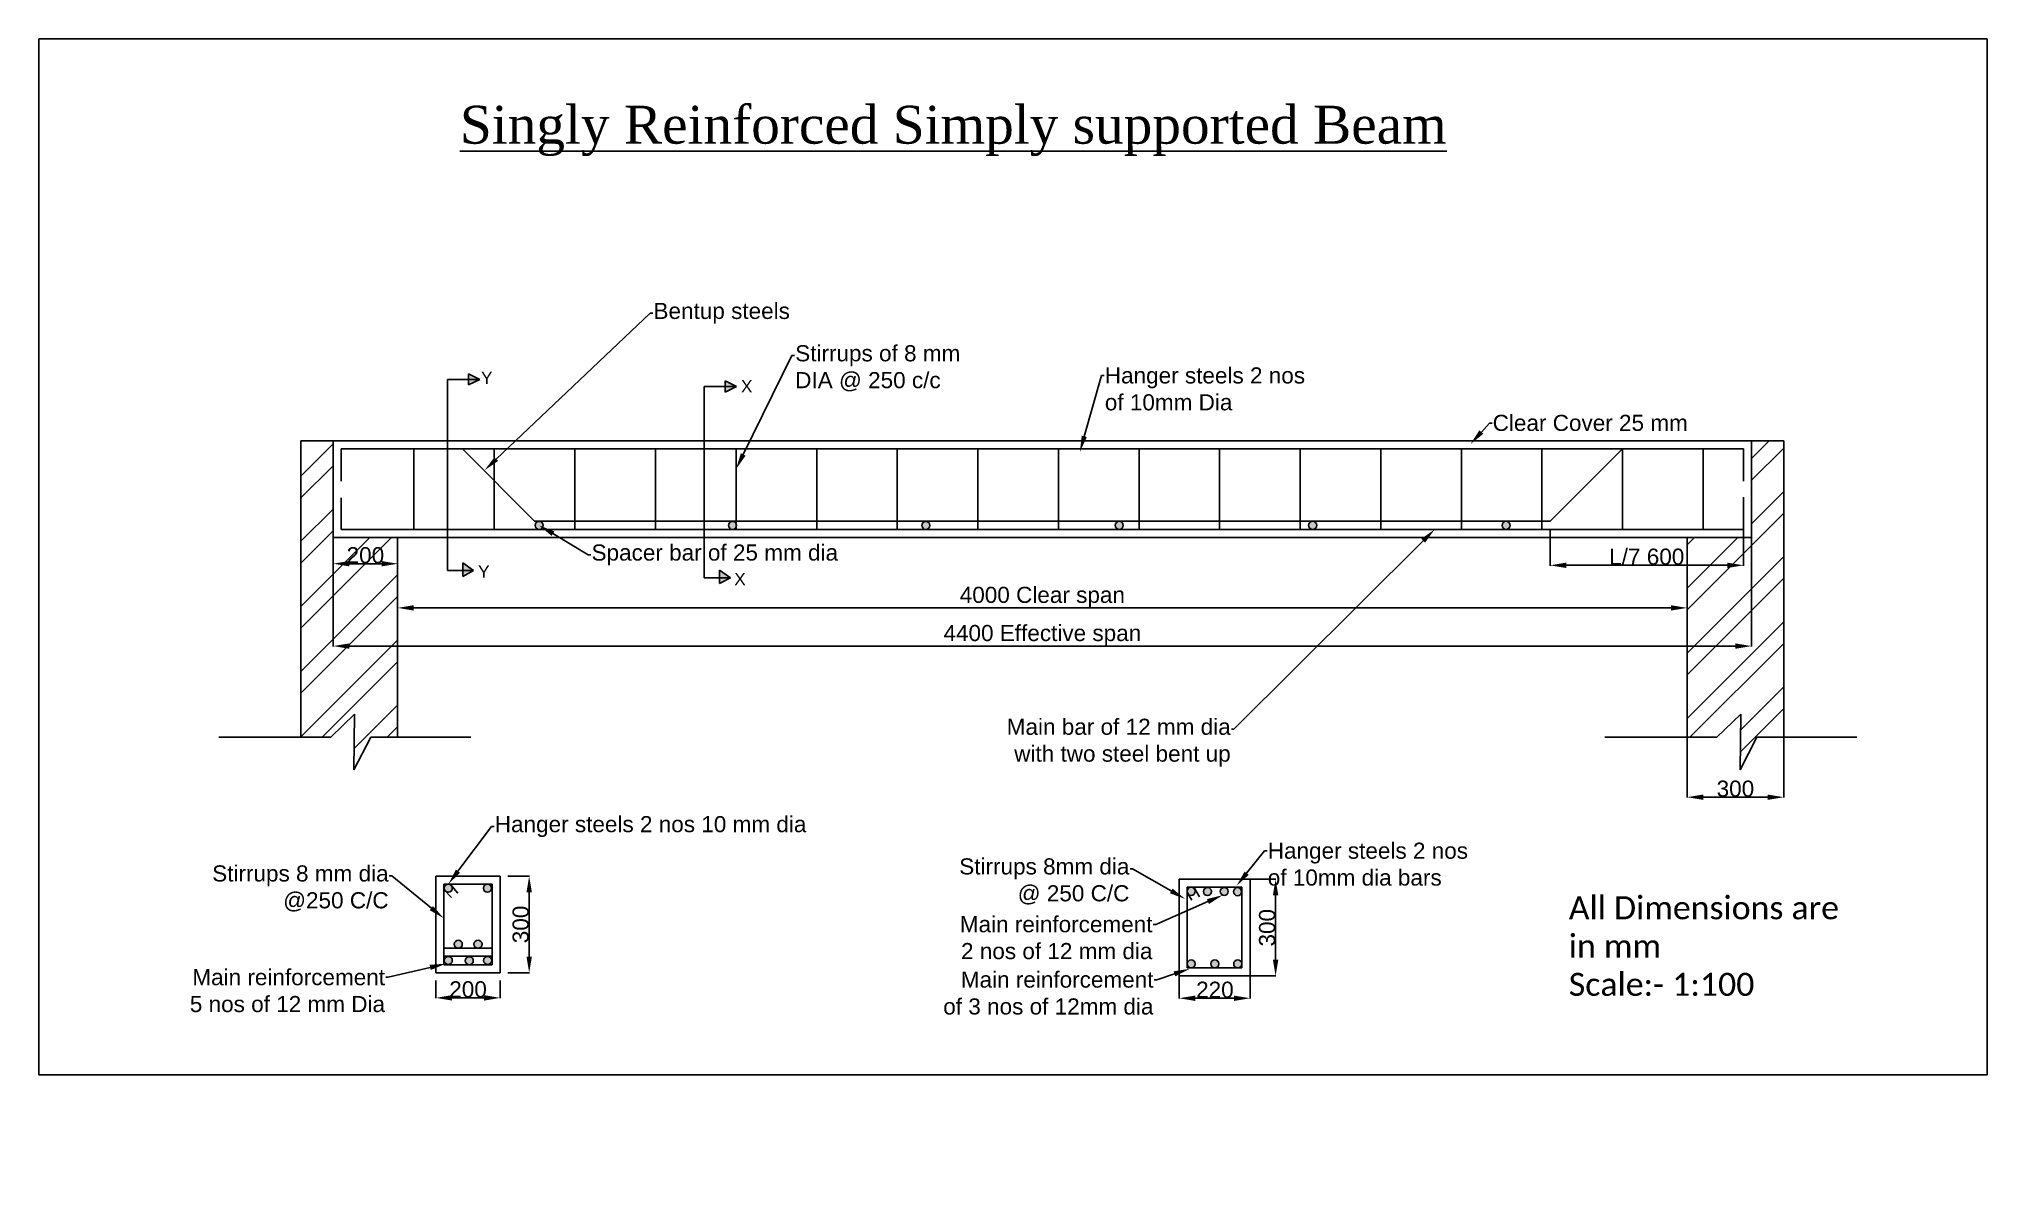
# Model space of a CAD drawing. Header units: millimetres. Extents: x 6235 to 48037, y -18077 to 8615.
# Drawn here: x 33325 to 39368, y 2047 to 5590 of the extents above; entities that cross this region are included whole.
import ezdxf
from ezdxf import colors
from ezdxf.entities.mleader import LeaderData, LeaderLine
from ezdxf.math import Vec2, Vec3

# ---------------------------------------------------------------- set-up
doc = ezdxf.new("R2010")
doc.units = ezdxf.units.MM
doc.header["$LTSCALE"] = 0.25
doc.styles.get("Standard").update_dxf_attribs({"font": 'arial.ttf'})
doc.dimstyles.new('ISO-25', dxfattribs={"dimtxt": 2.5, "dimasz": 2.5, "dimexe": 1.25, "dimexo": 0.625, "dimtad": 1, "dimtxsty": 'Standard', "dimcen": 2.5, "dimadec": 0, "dimazin": 0, "dimtfac": 1, "dimtmove": 0, "dimatfit": 3, "dimfxl": 1, "dimarcsym": 0})

msp = doc.modelspace()

# ---------------------------------------------------------------- texts
at = {"attachment_point": 1}
for s, width, gutter_width, insert, char_height in [('{\\fTimes New Roman|b0|i0|c0|p18;\\LSingly Reinforced Simply supported Beam}', 4694.27108, 588.465, (34631.073, 5383.159), 117.69307), ('Y', 90.70765, 191.008, (34696.535, 4558.064), 38.202), ('X', 90.70765, 191.008, (35503.036, 4531.649), 38.202), ('Y', 90.70765, 191.008, (34687.409, 3956.696), 38.202), ('X', 90.70765, 191.008, (35482.125, 3933.473), 38.202)]:
    msp.add_mtext_dynamic_manual_height_columns(s, width=width, gutter_width=gutter_width, heights=[0], dxfattribs=dict(at, insert=insert, char_height=char_height))
at = {"lineweight": 5, "insert": (38071.062, 2930.104), "char_height": 71.25272, "attachment_point": 1}
msp.add_mtext_dynamic_manual_height_columns('{\\fCalibri|b0|i0|c0|p34;All Dimensions are in mm\\PScale:- 1:100}', width=874.49672, gutter_width=11.133, heights=[0], dxfattribs=at)

# ---------------------------------------------------------------- blocks, each defined once
blk = doc.blocks.new('*D57')
at = {"color": 0, "lineweight": -2, "transparency": 16777216}
for p, q in [((34237.9, 4043), (34237.9, 3705.3)), ((38637.9, 4043), (38637.9, 3705.3)), ((34287.9, 3706.5), (38587.9, 3706.5))]:
    blk.add_line(p, q, dxfattribs=at)
at = {"color": 0, "transparency": 16777216}
for points in [[(34287.9, 3714.9), (34287.9, 3698.2), (34237.9, 3706.5)], [(38587.9, 3714.9), (38587.9, 3698.2), (38637.9, 3706.5)]]:
    blk.add_solid(points, dxfattribs=at)
at = {"layer": 'Defpoints', "color": 0, "transparency": 16777216}
for p in [(34237.9, 4043.6), (38637.9, 4043.6), (38637.9, 3706.5)]:
    blk.add_point(p, dxfattribs=at)
at = {"color": 0, "transparency": 16777216, "insert": (36437.9, 3739.5), "char_height": 50, "width": 1127.74, "attachment_point": 5}
blk.add_mtext('4400 Effective span ', dxfattribs=at)
blk = doc.blocks.new('*D58')
at = {"color": 0, "lineweight": -2, "transparency": 16777216}
for p, q in [((34437.9, 4043), (34437.9, 3823.8)), ((38437.9, 4043), (38437.9, 3823.8)), ((34487.9, 3825), (38387.9, 3825))]:
    blk.add_line(p, q, dxfattribs=at)
at = {"color": 0, "transparency": 16777216}
for points in [[(34487.9, 3833.4), (34487.9, 3816.7), (34437.9, 3825)], [(38387.9, 3833.4), (38387.9, 3816.7), (38437.9, 3825)]]:
    blk.add_solid(points, dxfattribs=at)
at = {"layer": 'Defpoints', "color": 0, "transparency": 16777216}
for p in [(34437.9, 4043.6), (38437.9, 4043.6), (38437.9, 3825)]:
    blk.add_point(p, dxfattribs=at)
at = {"color": 0, "transparency": 16777216, "insert": (36437.9, 3858), "char_height": 50, "width": 760.963, "attachment_point": 5}
blk.add_mtext('4000 Clear span', dxfattribs=at)
blk = doc.blocks.new('*D59')
at = {"color": 0, "lineweight": -2, "transparency": 16777216}
for p, q in [((38012.9, 4068), (38012.9, 3955.8)), ((38612.9, 4068), (38612.9, 3955.8)), ((38562.9, 3957.1), (38062.9, 3957.1))]:
    blk.add_line(p, q, dxfattribs=at)
at = {"color": 0, "transparency": 16777216}
for points in [[(38062.9, 3965.4), (38062.9, 3948.8), (38012.9, 3957.1)], [(38562.9, 3965.4), (38562.9, 3948.8), (38612.9, 3957.1)]]:
    blk.add_solid(points, dxfattribs=at)
at = {"layer": 'Defpoints', "color": 0, "transparency": 16777216}
for p in [(38012.9, 4068.6), (38612.9, 4068.6), (38012.9, 3957.1)]:
    blk.add_point(p, dxfattribs=at)
at = {"color": 0, "transparency": 16777216, "insert": (38312.9, 3983.6), "char_height": 50, "width": 361.454, "attachment_point": 5}
blk.add_mtext('L/7 600', dxfattribs=at)
blk = doc.blocks.new('*D60')
at = {"color": 0, "lineweight": -2, "transparency": 16777216}
for p, q in [((38437.9, 3510.2), (38437.9, 3236.4)), ((38737.9, 3510.2), (38737.9, 3236.4)), ((38687.9, 3237.6), (38487.9, 3237.6))]:
    blk.add_line(p, q, dxfattribs=at)
at = {"color": 0, "transparency": 16777216}
for points in [[(38487.9, 3245.9), (38487.9, 3229.3), (38437.9, 3237.6)], [(38687.9, 3245.9), (38687.9, 3229.3), (38737.9, 3237.6)]]:
    blk.add_solid(points, dxfattribs=at)
at = {"layer": 'Defpoints', "color": 0, "transparency": 16777216}
for p in [(38437.9, 3510.8), (38737.9, 3510.8), (38437.9, 3237.6)]:
    blk.add_point(p, dxfattribs=at)
at = {"color": 0, "transparency": 16777216, "insert": (38587.9, 3263.8), "char_height": 50, "attachment_point": 5}
blk.add_mtext('300', dxfattribs=at)
blk = doc.blocks.new('*D61')
at = {"color": 0, "lineweight": -2, "transparency": 16777216}
for p, q in [((34237.9, 4043), (34237.9, 3960.8)), ((34437.9, 4043), (34437.9, 3960.8)), ((34287.9, 3962.1), (34387.9, 3962.1))]:
    blk.add_line(p, q, dxfattribs=at)
at = {"color": 0, "transparency": 16777216}
for points in [[(34287.9, 3970.4), (34287.9, 3953.8), (34237.9, 3962.1)], [(34387.9, 3970.4), (34387.9, 3953.8), (34437.9, 3962.1)]]:
    blk.add_solid(points, dxfattribs=at)
at = {"layer": 'Defpoints', "color": 0, "transparency": 16777216}
for p in [(34237.9, 4043.6), (34437.9, 4043.6), (34437.9, 3962.1)]:
    blk.add_point(p, dxfattribs=at)
at = {"color": 0, "transparency": 16777216, "insert": (34337.9, 3988.2), "char_height": 50, "attachment_point": 5}
blk.add_mtext('200', dxfattribs=at)
blk = doc.blocks.new('*D62')
at = {"color": 0, "lineweight": -2, "transparency": 16777216}
for p, q in [((34780.1, 2992.8), (34847.2, 2992.8)), ((34846, 2742.8), (34846, 2942.8)), ((34780.1, 2692.8), (34847.2, 2692.8))]:
    blk.add_line(p, q, dxfattribs=at)
at = {"color": 0, "transparency": 16777216}
for points in [[(34837.6, 2942.8), (34854.3, 2942.8), (34846, 2992.8)], [(34837.6, 2742.8), (34854.3, 2742.8), (34846, 2692.8)]]:
    blk.add_solid(points, dxfattribs=at)
at = {"layer": 'Defpoints', "color": 0, "transparency": 16777216}
for p in [(34779.4, 2992.8), (34846, 2992.8), (34779.4, 2692.8)]:
    blk.add_point(p, dxfattribs=at)
at = {"color": 0, "transparency": 16777216, "insert": (34819.8, 2842.8), "char_height": 50, "attachment_point": 5, "rotation": 90}
blk.add_mtext('300', dxfattribs=at)
blk = doc.blocks.new('*D63')
at = {"color": 0, "lineweight": -2, "transparency": 16777216}
for p, q in [((34556.3, 2669.1), (34556.3, 2613.7)), ((34756.3, 2669.1), (34756.3, 2613.7)), ((34606.3, 2615), (34706.3, 2615))]:
    blk.add_line(p, q, dxfattribs=at)
at = {"color": 0, "transparency": 16777216}
for points in [[(34606.3, 2623.3), (34606.3, 2606.6), (34556.3, 2615)], [(34706.3, 2623.3), (34706.3, 2606.6), (34756.3, 2615)]]:
    blk.add_solid(points, dxfattribs=at)
at = {"layer": 'Defpoints', "color": 0, "transparency": 16777216}
for p in [(34556.3, 2669.7), (34756.3, 2669.7), (34756.3, 2615)]:
    blk.add_point(p, dxfattribs=at)
at = {"color": 0, "transparency": 16777216, "insert": (34656.3, 2641.1), "char_height": 50, "attachment_point": 5}
blk.add_mtext('200', dxfattribs=at)
blk = doc.blocks.new('*D64')
at = {"color": 0, "lineweight": -2, "transparency": 16777216}
for p, q in [((37082.8, 2983), (37162.7, 2983)), ((37161.5, 2933), (37161.5, 2733)), ((37082.8, 2683), (37162.7, 2683))]:
    blk.add_line(p, q, dxfattribs=at)
at = {"color": 0, "transparency": 16777216}
for points in [[(37153.1, 2933), (37169.8, 2933), (37161.5, 2983)], [(37153.1, 2733), (37169.8, 2733), (37161.5, 2683)]]:
    blk.add_solid(points, dxfattribs=at)
at = {"layer": 'Defpoints', "color": 0, "transparency": 16777216}
for p in [(37082.1, 2983), (37082.1, 2683), (37161.5, 2683)]:
    blk.add_point(p, dxfattribs=at)
at = {"color": 0, "transparency": 16777216, "insert": (37135.3, 2832.6), "char_height": 50, "attachment_point": 5, "rotation": 90}
blk.add_mtext('300', dxfattribs=at)
blk = doc.blocks.new('*D65')
at = {"color": 0, "lineweight": -2, "transparency": 16777216}
for p, q in [((36862.1, 2682.3), (36862.1, 2612.5)), ((37082.1, 2682.3), (37082.1, 2612.5)), ((36912.1, 2613.8), (37032.1, 2613.8))]:
    blk.add_line(p, q, dxfattribs=at)
at = {"color": 0, "transparency": 16777216}
for points in [[(36912.1, 2622.1), (36912.1, 2605.4), (36862.1, 2613.8)], [(37032.1, 2622.1), (37032.1, 2605.4), (37082.1, 2613.8)]]:
    blk.add_solid(points, dxfattribs=at)
at = {"layer": 'Defpoints', "color": 0, "transparency": 16777216}
for p in [(36862.1, 2683), (37082.1, 2683), (37082.1, 2613.8)]:
    blk.add_point(p, dxfattribs=at)
at = {"color": 0, "transparency": 16777216, "insert": (36973.2, 2639.9), "char_height": 50, "attachment_point": 5}
blk.add_mtext('220', dxfattribs=at)

# ---------------------------------------------------------------- dimensions: what is measured, and where the dimension line sits
for base, p1, p2, text, picture, middle in [((38012.853, 3957.1), (38612.853, 4068.644), (38012.853, 4068.644), 'L/7 <>', '*D59', (38312.853, 3983.578)), ((38637.853, 3706.518), (34237.853, 4043.644), (38637.853, 4043.644), '<> Effective span ', '*D57', (36437.853, 3739.51)), ((38437.853, 3825.018), (34437.853, 4043.644), (38437.853, 4043.644), '<> Clear span', '*D58', (36437.853, 3858.01))]:
    dim = msp.add_linear_dim(base=base, p1=p1, p2=p2, text=text, dimstyle='ISO-25', override={"dimtxt": 50, "dimasz": 50})
    dim.commit()
    dim.dimension.update_dxf_attribs({"geometry": picture, "text_midpoint": middle})
for base, p1, p2, picture, middle in [((34437.853, 3962.089), (34237.853, 4043.644), (34437.853, 4043.644), '*D61', (34337.853, 3988.242)), ((38437.853, 3237.615), (38737.853, 3510.819), (38437.853, 3510.819), '*D60', (38587.853, 3263.786)), ((34756.318, 2614.965), (34556.318, 2669.741), (34756.318, 2669.741), '*D63', (34656.318, 2641.119))]:
    dim = msp.add_linear_dim(base=base, p1=p1, p2=p2, dimstyle='ISO-25', override={"dimtxt": 50, "dimasz": 50})
    dim.commit()
    dim.dimension.update_dxf_attribs({"geometry": picture, "text_midpoint": middle})
dim = msp.add_linear_dim(base=(34845.964, 2992.849), p1=(34779.442, 2692.849), p2=(34779.442, 2992.849), angle=90, dimstyle='ISO-25', override={"dimtxt": 50, "dimasz": 50})
dim.commit()
dim.dimension.update_dxf_attribs({"geometry": '*D62', "text_midpoint": (34819.793, 2842.849)})
dim = msp.add_linear_dim(base=(37161.46, 2682.952), p1=(37082.136, 2982.952), p2=(37082.136, 2682.952), angle=90, dimstyle='ISO-25', override={"dimtxt": 50, "dimasz": 50})
dim.commit()
dim.dimension.update_dxf_attribs({"geometry": '*D64', "text_midpoint": (37161.46, 2832.602), "dimtype": 160})
dim = msp.add_linear_dim(base=(37082.136, 2613.771), p1=(36862.136, 2682.952), p2=(37082.136, 2682.952), dimstyle='ISO-25', override={"dimtxt": 50, "dimasz": 50})
dim.commit()
dim.dimension.update_dxf_attribs({"geometry": '*D65', "text_midpoint": (36973.25, 2613.771), "dimtype": 160})

# ---------------------------------------------------------------- hatches: boundary and pattern name
h = msp.add_hatch(color=256)
h.dxf.hatch_style = 1
h.paths.add_polyline_path([(34658.046, 4551.611), (34658.046, 4533.791), (34693.006, 4533.791)])
h.paths.add_polyline_path([(34693.006, 4533.791), (34658.046, 4533.791), (34658.046, 4516.792)])
h.paths.add_polyline_path([(34639.944, 3964.544), (34639.944, 3940.562), (34673.605, 3940.562)])
h.paths.add_polyline_path([(34673.605, 3940.562), (34640.338, 3940.562), (34640.338, 3922.822)])
h = msp.add_hatch(color=256)
h.dxf.hatch_style = 1
h.paths.add_polyline_path([(35454.453, 4529.549), (35454.453, 4511.73), (35489.412, 4511.73)])
h.paths.add_polyline_path([(35489.412, 4511.73), (35454.453, 4511.73), (35454.453, 4494.731)])
h.paths.add_polyline_path([(35436.35, 3942.483), (35436.35, 3918.501), (35470.012, 3918.501)])
h.paths.add_polyline_path([(35470.012, 3918.501), (35436.745, 3918.501), (35436.745, 3900.761)])
h = msp.add_hatch()
h.set_pattern_fill('ANSI32', color=256, scale=15)
h.paths.add_polyline_path([(34437.853, 4043.644), (34237.853, 4043.644), (34237.853, 4343.644), (34137.853, 4343.644), (34137.853, 4043.644), (34137.853, 3423.475), (34230.223, 3423.475), (34304.275, 3495.771), (34302.218, 3322.078), (34354.672, 3423.827), (34437.853, 3423.827)])
h.paths.add_polyline_path([(38737.853, 4043.644), (38737.853, 4343.644), (38637.853, 4343.644), (38637.853, 4043.644), (38437.853, 4043.644), (38437.853, 3423.475), (38530.223, 3423.475), (38604.275, 3495.771), (38602.218, 3322.078), (38654.672, 3423.827), (38737.853, 3423.827)])
h = msp.add_hatch(color=256)
h.dxf.hatch_style = 1
h.paths.add_polyline_path([(34889.374, 4081.092, 1), (34864.374, 4081.092, 0.3878841), (34875.741, 4068.644), (34878.006, 4068.644, 0.3878841)])
h.paths.add_polyline_path([(35487.853, 4087.068, 0.77737817), (35464.374, 4081.092, 0.3878841), (35475.741, 4068.644), (35478.006, 4068.644, 0.25046277), (35487.853, 4075.117)])
h.paths.add_polyline_path([(36064.134, 4080.995, 0.36960753), (36074.709, 4068.644), (36078.56, 4068.644, 0.36960753), (36089.134, 4080.995, 1)])
h.paths.add_polyline_path([(36664.015, 4081.107, 0.3918976), (36675.556, 4068.644), (36677.473, 4068.644, 0.3918976), (36689.015, 4081.107, 1)])
h.paths.add_polyline_path([(37264.015, 4081.107, 1), (37289.015, 4081.107, 1)])
h.paths.add_polyline_path([(37889.015, 4081.107, 1), (37864.015, 4081.107, 1)])
h = msp.add_hatch(color=256)
h.dxf.hatch_style = 1
h.paths.add_polyline_path([(34729.091, 2955.349, 1), (34704.091, 2955.349, 1)])
h.paths.add_polyline_path([(34607.564, 2955.349, 1), (34582.564, 2955.349, 1)])
h.paths.add_polyline_path([(34674.734, 2781.395, 0.39092811), (34686.233, 2768.935), (34688.235, 2768.935, 0.39092811), (34699.734, 2781.395, 1)])
h.paths.add_polyline_path([(34638.55, 2781.395, 1), (34613.55, 2781.395, 0.39092811), (34625.049, 2768.935), (34627.051, 2768.935, 0.39092811)])
h.paths.add_polyline_path([(34729.678, 2731.031, 1), (34704.678, 2731.031, 1)])
h.paths.add_polyline_path([(34672.687, 2730.309, 1), (34647.687, 2730.309, 0.39092811), (34659.186, 2717.849), (34661.188, 2717.849, 0.39092811)])
h.paths.add_polyline_path([(34607.564, 2730.996, 1), (34582.564, 2730.996, 1)])
h.paths.add_polyline_path([(36912.136, 2720.452, 1), (36887.136, 2720.452, 1)])
h.paths.add_polyline_path([(36985.436, 2720.452, 1), (36960.436, 2720.452, 1)])
h.paths.add_polyline_path([(37031.443, 2720.452, 1), (37056.443, 2720.452, 1)])
h.paths.add_polyline_path([(36901.65, 2957.952), (36897.622, 2957.952, 0.3675715), (36887.136, 2945.616, 1), (36912.136, 2945.616, 0.3675715)])
h.paths.add_polyline_path([(36962.516, 2944.89, 1), (36937.516, 2944.89, 1)])
h.paths.add_polyline_path([(36989.647, 2945.339, 1), (37014.647, 2945.339, 1)])
h.paths.add_polyline_path([(37055.993, 2944.441, 1), (37030.993, 2944.441, 1)])

# ---------------------------------------------------------------- linework, layer by layer
for p, q in [((34592.123, 3940.562), (34592.123, 4533.791)), ((34592.123, 4533.791), (34693.006, 4533.791)), ((34658.046, 4533.791), (34658.046, 4551.611)), ((34658.046, 4551.611), (34693.006, 4533.791)), ((34693.006, 4533.791), (34658.046, 4533.791)), ((34658.046, 4533.791), (34658.046, 4533.791)), ((34658.046, 4533.791), (34658.046, 4516.792)), ((34658.046, 4516.792), (34693.006, 4533.791)), ((35388.53, 3918.501), (35388.53, 4511.73)), ((35388.53, 4511.73), (35489.412, 4511.73)), ((35454.453, 4511.73), (35454.453, 4529.549)), ((35454.453, 4529.549), (35489.412, 4511.73)), ((35489.412, 4511.73), (35454.453, 4511.73)), ((35454.453, 4511.73), (35454.453, 4511.73)), ((35454.453, 4511.73), (35454.453, 4494.731)), ((35454.453, 4494.731), (35489.412, 4511.73)), ((34237.853, 4343.644), (34137.853, 4343.644)), ((34137.853, 4043.644), (34137.853, 4343.644)), ((38637.853, 4343.644), (34237.853, 4343.644)), ((34237.853, 4343.644), (34237.853, 4043.644)), ((34487.853, 4318.644), (34262.789, 4318.644)), ((34262.789, 4316.861), (34262.789, 4318.644)), ((34262.853, 4218.644), (34262.789, 4316.861)), ((38612.853, 4318.644), (34487.853, 4318.644)), ((34487.853, 4318.644), (34487.853, 4068.644)), ((34862.853, 4093.644), (34639.088, 4318.644)), ((34737.853, 4318.644), (34737.853, 4068.644)), ((34987.853, 4318.644), (34987.853, 4068.644)), ((35237.853, 4318.644), (35237.853, 4068.644)), ((35487.853, 4318.644), (35487.853, 4068.644)), ((35737.853, 4318.644), (35737.853, 4068.644)), ((35987.853, 4318.644), (35987.853, 4068.644)), ((36237.853, 4318.644), (36237.853, 4068.644)), ((36487.853, 4318.644), (36487.853, 4068.644)), ((36737.853, 4318.644), (36737.853, 4068.644)), ((36987.853, 4318.644), (36987.853, 4068.644)), ((37237.853, 4318.644), (37237.853, 4068.644)), ((37487.853, 4318.644), (37487.853, 4068.644)), ((37737.853, 4318.644), (37737.853, 4068.644)), ((37987.853, 4318.644), (37987.853, 4068.644)), ((38012.853, 4093.644), (38237.853, 4318.644)), ((38237.853, 4318.644), (38237.853, 4068.644)), ((38487.853, 4318.644), (38487.853, 4068.644)), ((38612.853, 4218.644), (38612.853, 4318.644)), ((38637.853, 4043.644), (38637.853, 4343.644)), ((38637.853, 4343.644), (38737.853, 4343.644)), ((38737.853, 4043.644), (38737.853, 4343.644)), ((34262.789, 4166.861), (34262.853, 4068.644)), ((38612.853, 4068.644), (38612.853, 4168.644)), ((34262.853, 4068.644), (38612.853, 4068.644)), ((34262.853, 4068.644), (34862.853, 4068.644)), ((34862.853, 4093.644), (38012.853, 4093.644)), ((38612.853, 4068.644), (38012.853, 4068.644)), ((34137.853, 4043.644), (34137.853, 3423.475)), ((34237.853, 4043.644), (38637.853, 4043.644)), ((34237.853, 4043.644), (34437.853, 4043.644)), ((34437.853, 4043.644), (34437.853, 3423.475)), ((38637.853, 4043.644), (38437.853, 4043.644)), ((38437.853, 4043.644), (38437.853, 3423.475)), ((38737.853, 4043.644), (38737.853, 3423.475)), ((34592.123, 3940.562), (34673.605, 3940.562)), ((34639.944, 3940.562), (34639.944, 3964.544)), ((34639.944, 3964.544), (34673.605, 3940.562)), ((34673.605, 3940.562), (34640.338, 3940.562)), ((34640.338, 3940.562), (34640.338, 3922.822)), ((34640.338, 3922.822), (34673.605, 3940.562)), ((35436.35, 3918.501), (35436.35, 3942.483)), ((35436.35, 3942.483), (35470.012, 3918.501)), ((35388.53, 3918.501), (35470.012, 3918.501)), ((35470.012, 3918.501), (35436.745, 3918.501)), ((35436.745, 3918.501), (35436.745, 3900.761)), ((35436.745, 3900.761), (35470.012, 3918.501)), ((34230.223, 3423.475), (34304.275, 3495.771)), ((34304.275, 3495.771), (34302.218, 3322.078)), ((38530.223, 3423.475), (38604.275, 3495.771)), ((38604.275, 3495.771), (38602.218, 3322.078)), ((34137.853, 3423.475), (33883.242, 3423.475)), ((34137.853, 3423.475), (34230.223, 3423.475)), ((34302.218, 3322.078), (34354.672, 3423.827)), ((34354.672, 3423.827), (34437.853, 3423.827)), ((34437.853, 3423.475), (34664.634, 3423.475)), ((38437.853, 3423.475), (38183.242, 3423.475)), ((38437.853, 3423.475), (38530.223, 3423.475)), ((38602.218, 3322.078), (38654.672, 3423.827)), ((38654.672, 3423.827), (38737.853, 3423.827)), ((38737.853, 3423.475), (38964.634, 3423.475)), ((34556.318, 2992.849), (34756.318, 2992.849)), ((34556.318, 2692.849), (34556.318, 2992.849)), ((34581.318, 2967.849), (34731.318, 2967.849)), ((34581.318, 2717.849), (34581.318, 2967.849)), ((34600.969, 2967.849), (34624.387, 2939.916)), ((34731.318, 2967.849), (34731.318, 2717.849)), ((34756.318, 2992.849), (34756.318, 2692.849)), ((36862.136, 2982.952), (37082.136, 2982.952)), ((36862.136, 2682.952), (36862.136, 2982.952)), ((37082.136, 2982.952), (37082.136, 2682.952)), ((34581.318, 2951.25), (34605.38, 2926.904)), ((36887.136, 2957.952), (37057.136, 2957.952)), ((36887.136, 2707.952), (36887.136, 2957.952)), ((36887.136, 2941.655), (36901.113, 2917.853)), ((36907.405, 2957.952), (36924.932, 2928.632)), ((37057.136, 2957.952), (37057.136, 2707.952)), ((34581.372, 2768.935), (34731.372, 2768.935)), ((34581.372, 2743.935), (34731.372, 2743.935)), ((34756.318, 2692.849), (34556.318, 2692.849)), ((34731.318, 2717.849), (34581.318, 2717.849)), ((37082.136, 2682.952), (36862.136, 2682.952)), ((37057.136, 2707.952), (36887.136, 2707.952))]:
    msp.add_line(p, q)
msp.add_lwpolyline([(33325.226, 5590.355), (39368.482, 5590.355), (39368.482, 2375.841), (33325.226, 2375.841)], close=True)
for centre in [(34876.874, 4081.092), (35476.874, 4081.092), (36076.634, 4080.995), (36676.515, 4081.107), (37276.515, 4081.107), (37876.515, 4081.107), (34595.064, 2955.349), (34716.591, 2955.349), (36899.636, 2945.616), (36950.016, 2944.89), (37002.147, 2945.339), (37043.493, 2944.441), (34626.05, 2781.395), (34687.234, 2781.395), (34595.064, 2730.996), (34660.187, 2730.309), (34717.178, 2731.031), (36899.636, 2720.452), (36972.936, 2720.452), (37043.943, 2720.452)]:
    msp.add_circle(centre, 12.5)

msp.set_redraw_order([(e.dxf.handle, doc.entitydb.next_handle()) for e in msp.query("TEXT MTEXT ATTDEF DIMENSION ARC_DIMENSION")])  # texts and dimensions are drawn at this point

# ---------------------------------------------------------------- leaders
ml = msp.add_multileader_mtext('Standard')
ml.set_content('Bentup steels', color=256)
ml.set_leader_properties()
ml.build(insert=Vec2(0, 0))
ml.multileader.update_dxf_attribs({"arrow_head_size": 50})
ctx = ml.context
ctx.base_point, ctx.char_height, ctx.arrow_head_size, ctx.plane_origin = Vec3(35229.602, 4739.561), 50, 50, Vec3(34707.638, 4252.182)
notes = []
notes.append((ctx, [(0, (1, 1, 0), (35221.602, 4739.561), (1, 0), 8, [(0, [(34707.638, 4252.182)], 0, [])])]))
ctx.mtext.insert, ctx.mtext.flow_direction = Vec3(35231.602, 4771.501), 5
ml = msp.add_multileader_mtext('Standard')
ml.set_content('Stirrups of 8 mm\\PDIA @ 250 c/c', color=256)
ml.set_leader_properties()
ml.build(insert=Vec2(0, 0))
ml.multileader.update_dxf_attribs({"arrow_head_size": 50})
ctx = ml.context
ctx.base_point, ctx.char_height, ctx.arrow_head_size, ctx.plane_origin = Vec3(35669.208, 4607.714), 50, 50, Vec3(35487.853, 4256.188)
notes.append((ctx, [(0, (1, 1, 0), (35661.208, 4607.714), (1, 0), 8, [(0, [(35487.853, 4256.188)], 0, [])])]))
ctx.mtext.insert, ctx.mtext.flow_direction = Vec3(35671.208, 4640.064), 5
ml = msp.add_multileader_mtext('Standard')
ml.set_content('Hanger steels 2 nos\\Pof 10mm Dia', color=256)
ml.set_leader_properties()
ml.build(insert=Vec2(0, 0))
ml.multileader.update_dxf_attribs({"arrow_head_size": 50})
ctx = ml.context
ctx.base_point, ctx.char_height, ctx.arrow_head_size, ctx.plane_origin = Vec3(36629.675, 4545.878), 50, 50, Vec3(36554.313, 4309.163)
notes.append((ctx, [(0, (1, 1, 0), (36621.675, 4545.878), (1, 0), 8, [(0, [(36554.313, 4309.163)], 0, [])])]))
ctx.mtext.insert, ctx.mtext.flow_direction = Vec3(36631.675, 4571.304), 5
ml = msp.add_multileader_mtext('Standard')
ml.set_content('Clear Cover 25 mm', color=256)
ml.set_leader_properties()
ml.build(insert=Vec2(0, 0))
ml.multileader.update_dxf_attribs({"arrow_head_size": 50})
ctx = ml.context
ctx.base_point, ctx.char_height, ctx.arrow_head_size, ctx.plane_origin = Vec3(37832.814, 4398.689), 50, 50, Vec3(37766.384, 4333.564)
notes.append((ctx, [(0, (1, 1, 0), (37824.814, 4398.689), (1, 0), 8, [(0, [(37766.384, 4333.564)], 0, [])])]))
ctx.mtext.insert, ctx.mtext.flow_direction = Vec3(37834.814, 4424.115), 5
ml = msp.add_multileader_mtext('Standard')
ml.set_content('Spacer bar of 25 mm dia', color=256)
ml.set_leader_properties()
ml.build(insert=Vec2(0, 0))
ml.multileader.update_dxf_attribs({"arrow_head_size": 50})
ctx = ml.context
ctx.base_point, ctx.char_height, ctx.arrow_head_size, ctx.plane_origin = Vec3(35037.404, 3989.816), 50, 50, Vec3(34876.874, 4081.092)
notes.append((ctx, [(0, (1, 1, 0), (35029.404, 3989.816), (1, 0), 8, [(0, [(34876.874, 4081.092)], 0, [])])]))
ctx.mtext.insert, ctx.mtext.flow_direction = Vec3(35039.404, 4021.757), 5
ml = msp.add_multileader_mtext('Standard')
ml.set_content('Main bar of 12 mm dia \\Pwith two steel bent up', color=256)
ml.set_leader_properties()
ml.build(insert=Vec2(0, 0))
ml.multileader.update_dxf_attribs({"arrow_head_size": 50})
ctx = ml.context
ctx.base_point, ctx.char_height, ctx.arrow_head_size, ctx.plane_origin = Vec3(36333.442, 3449.229), 50, 50, Vec3(37654.93, 4068.644)
ctx.text_align_type = 2
notes.append((ctx, [(0, (1, 1, 0), (37032.209, 3449.229), (-1, 0), 8, [(0, [(37654.93, 4068.644)], 0, [])])]))
ctx.mtext.insert, ctx.mtext.alignment, ctx.mtext.flow_direction = Vec3(37022.209, 3481.169), 3, 5
ml = msp.add_multileader_mtext('Standard')
ml.set_content('Hanger steels 2 nos 10 mm dia', color=256)
ml.set_leader_properties()
ml.build(insert=Vec2(0, 0))
ml.multileader.update_dxf_attribs({"arrow_head_size": 50})
ctx = ml.context
ctx.base_point, ctx.char_height, ctx.arrow_head_size, ctx.plane_origin = Vec3(34737.317, 3146.705), 50, 50, Vec3(34595.064, 2967.849)
notes.append((ctx, [(0, (1, 1, 0), (34729.317, 3146.705), (1, 0), 8, [(0, [(34595.064, 2967.849)], 0, [])])]))
ctx.mtext.insert, ctx.mtext.flow_direction = Vec3(34739.317, 3179.055), 5
ml = msp.add_multileader_mtext('Standard')
ml.set_content('Hanger steels 2 nos \\Pof 10mm dia bars', color=256)
ml.set_leader_properties()
ml.build(insert=Vec2(0, 0))
ml.multileader.update_dxf_attribs({"arrow_head_size": 50})
ctx = ml.context
ctx.base_point, ctx.char_height, ctx.arrow_head_size, ctx.plane_origin = Vec3(37135.193, 3071.227), 50, 50, Vec3(37040.458, 2962.694)
notes.append((ctx, [(0, (1, 1, 0), (37127.193, 3071.227), (1, 0), 8, [(0, [(37040.458, 2962.694)], 0, [])])]))
ctx.mtext.insert, ctx.mtext.flow_direction = Vec3(37137.193, 3096.654), 5
ml = msp.add_multileader_mtext('Standard')
ml.set_content('Stirrups 8 mm dia \\P@250 C/C', color=256)
ml.set_leader_properties()
ml.build(insert=Vec2(0, 0))
ml.multileader.update_dxf_attribs({"arrow_head_size": 50})
ctx = ml.context
ctx.base_point, ctx.char_height, ctx.arrow_head_size, ctx.plane_origin = Vec3(33866.696, 2993.756), 50, 50, Vec3(34581.318, 2861.713)
ctx.text_align_type = 2
notes.append((ctx, [(0, (1, 1, 0), (34419.896, 2993.756), (-1, 0), 8, [(0, [(34581.318, 2861.713)], 0, [])])]))
ctx.mtext.insert, ctx.mtext.alignment, ctx.mtext.flow_direction = Vec3(34409.896, 3026.106), 3, 5
ml = msp.add_multileader_mtext('Standard')
ml.set_content('Stirrups 8mm dia \\P\\pxi-3,l4,t4;@^I250 C/C', color=256)
ml.set_leader_properties()
ml.build(insert=Vec2(0, 0))
ml.multileader.update_dxf_attribs({"arrow_head_size": 50})
ctx = ml.context
ctx.base_point, ctx.char_height, ctx.arrow_head_size, ctx.plane_origin = Vec3(36184.175, 3015.524), 50, 50, Vec3(36881.204, 2921.788)
ctx.text_align_type = 2
notes.append((ctx, [(0, (1, 1, 0), (36717.969, 3015.524), (-1, 0), 8, [(0, [(36881.204, 2921.788)], 0, [])])]))
ctx.mtext.insert, ctx.mtext.alignment, ctx.mtext.flow_direction = Vec3(36707.969, 3047.873), 3, 5
ml = msp.add_multileader_mtext('Standard')
ml.set_content('Main reinforcement \\P2 nos of 12 mm dia ', color=256)
ml.set_leader_properties()
ml.build(insert=Vec2(0, 0))
ml.multileader.update_dxf_attribs({"arrow_head_size": 50})
ctx = ml.context
ctx.base_point, ctx.char_height, ctx.arrow_head_size, ctx.plane_origin = Vec3(36185.407, 2843.133), 50, 50, Vec3(36997.4, 2933.776)
ctx.text_align_type = 2
notes.append((ctx, [(0, (1, 1, 0), (36789.563, 2843.133), (-1, 0), 8, [(0, [(36997.4, 2933.776)], 0, [])])]))
ctx.mtext.insert, ctx.mtext.alignment, ctx.mtext.flow_direction = Vec3(36779.563, 2868.542), 3, 5
ml = msp.add_multileader_mtext('Standard')
ml.set_content('Main reinforcement \\P5 nos of 12 mm Dia', color=256)
ml.set_leader_properties()
ml.build(insert=Vec2(0, 0))
ml.multileader.update_dxf_attribs({"arrow_head_size": 50})
ctx = ml.context
ctx.base_point, ctx.char_height, ctx.arrow_head_size, ctx.plane_origin = Vec3(33797.049, 2678.786), 50, 50, Vec3(34587.52, 2721.029)
ctx.text_align_type = 2
notes.append((ctx, [(0, (1, 1, 0), (34408.81, 2678.786), (-1, 0), 8, [(0, [(34587.52, 2721.029)], 0, [])])]))
ctx.mtext.insert, ctx.mtext.alignment, ctx.mtext.flow_direction = Vec3(34398.81, 2704.212), 3, 5
ml = msp.add_multileader_mtext('Standard')
ml.set_content('Main reinforcement \\Pof 3 nos of 12mm dia', color=256)
ml.set_leader_properties()
ml.build(insert=Vec2(0, 0))
ml.multileader.update_dxf_attribs({"arrow_head_size": 50})
ctx = ml.context
ctx.base_point, ctx.char_height, ctx.arrow_head_size, ctx.plane_origin = Vec3(36133.684, 2671.275), 50, 50, Vec3(36895.244, 2705.199)
ctx.text_align_type = 2
notes.append((ctx, [(0, (1, 1, 0), (36792.683, 2671.275), (-1, 0), 8, [(0, [(36895.244, 2705.199)], 0, [])])]))
ctx.mtext.insert, ctx.mtext.alignment, ctx.mtext.flow_direction = Vec3(36782.683, 2696.719), 3, 5
for ctx, leaders in notes:
    for number, flags, end, landing, length, lines in leaders:
        leader = LeaderData()
        leader.index, (leader.has_last_leader_line, leader.has_dogleg_vector, leader.attachment_direction) = number, flags
        leader.last_leader_point, leader.dogleg_vector, leader.dogleg_length = Vec3(end), Vec3(landing), length
        for number, points, colour, breaks in lines:
            line = LeaderLine()
            line.index, line.vertices, line.color, line.breaks = number, Vec3.list(points), colors.encode_raw_color(colour), breaks
            leader.lines.append(line)
        ctx.leaders.append(leader)

doc.saveas('drawing.dxf')
